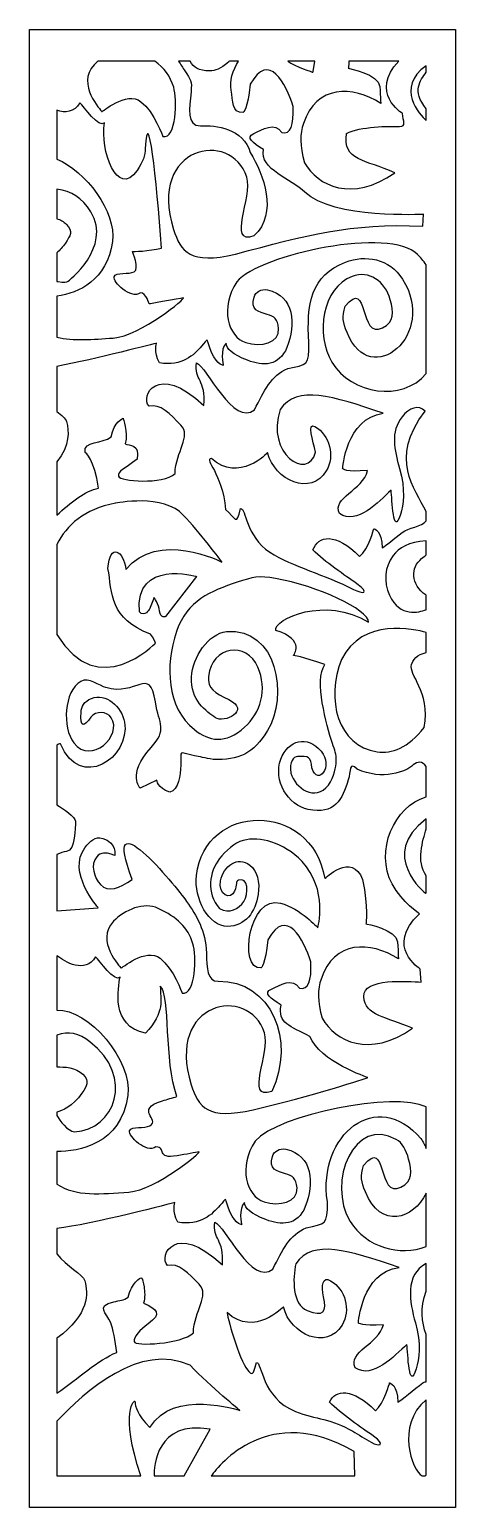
# Model space of a CAD drawing. Header units: centimetres. Extents: x -1.23 to 1.23, y -4.26 to 4.26.
import ezdxf

# ---------------------------------------------------------------- set-up
doc = ezdxf.new("R2010")
doc.units = ezdxf.units.CM
doc.header["$MEASUREMENT"] = 0
doc.layers.add('Layer 1', color=7, linetype='Continuous')

msp = doc.modelspace()

# ---------------------------------------------------------------- linework, layer by layer
at = {"layer": 'Layer 1', "color": 177}
for points, knots in [([(1.22836, 4.26053), (1.22836, 4.26053), (-1.22835, 4.26053), (-1.22835, 4.26053), (-1.22835, 4.26053), (-1.22835, 4.26053), (-1.22835, -4.26054), (-1.22835, -4.26054), (-1.22835, -4.26054), (-1.22835, -4.26054), (1.22836, -4.26054), (1.22836, -4.26054), (1.22836, -4.26054), (1.22836, -4.26054), (1.22836, 4.26053), (1.22836, 4.26053)], [0, 0, 0, 0, 0.2, 0.2, 0.2, 0.2, 0.4, 0.4, 0.4, 0.4, 0.6, 0.6, 0.6, 0.6, 1, 1, 1, 1]), ([(-0.37003, 4.07923), (-0.37003, 4.07923), (-0.30143, 4.07923), (-0.30143, 4.07923), (-0.30143, 4.07923), (-0.28121, 4.04091), (-0.2536, 4.02231), (-0.18749, 4.0222), (-0.18749, 4.0222), (-0.15912, 4.02215), (-0.12636, 4.03283), (-0.08139, 4.07223), (-0.08139, 4.07223), (-0.07924, 4.07441), (-0.07714, 4.07677), (-0.07505, 4.07923), (-0.07505, 4.07923), (-0.07505, 4.07923), (-0.02224, 4.07923), (-0.02224, 4.07923), (-0.02224, 4.07923), (-0.05655, 4.0275), (-0.07594, 3.96097), (-0.06555, 3.91104), (-0.06555, 3.91104), (-0.05297, 3.85055), (-0.06419, 3.77727), (0.00444, 3.78252), (0.00444, 3.78252), (0.00444, 3.78252), (0.02968, 3.7999), (0.04482, 3.94476), (0.04482, 3.94476), (0.15085, 4.14176), (0.25182, 3.94476), (0.29221, 3.81728), (0.29221, 3.81728), (0.29726, 3.70719), (0.27706, 3.65504), (0.22658, 3.66663), (0.22658, 3.66663), (0.18619, 3.73037), (0.11551, 3.68401), (0.06502, 3.66084), (0.06502, 3.66084), (0.01453, 3.63766), (0.05997, 3.60869), (0.12056, 3.56813), (0.12056, 3.56813), (0.09849, 3.45417), (0.28252, 3.39762), (0.3593, 3.32334), (0.3593, 3.32334), (0.52187, 3.166), (1.04423, 3.19523), (1.04423, 3.19523), (1.04423, 3.19523), (1.04423, 3.19523), (1.04093, 3.12706), (1.04093, 3.12706), (1.04093, 3.12706), (0.61929, 3.14526), (0.37006, 3.07562), (-0.041, 2.96553), (-0.041, 2.96553), (-0.29998, 2.90342), (-0.35772, 2.98056), (-0.39776, 3.10856), (-0.39776, 3.10856), (-0.54849, 3.59045), (-0.06564, 3.68819), (0.0248, 3.40902), (0.0248, 3.40902), (0.06178, 3.29485), (-0.09213, 3.01476), (0.06628, 3.07037), (0.06628, 3.07037), (0.20719, 3.20265), (0.12193, 3.42581), (0.04482, 3.55075), (0.04482, 3.55075), (0.00491, 3.69234), (-0.15498, 3.70821), (-0.24177, 3.70596), (-0.24177, 3.70596), (-0.32454, 3.70381), (-0.30566, 3.8076), (-0.29672, 3.90076), (-0.29672, 3.90076), (-0.29057, 3.96494), (-0.29946, 3.97014), (-0.33238, 4.0219), (-0.33238, 4.0219), (-0.34423, 4.04055), (-0.35692, 4.05971), (-0.37003, 4.07923)], [0, 0, 0, 0, 0.04, 0.04, 0.04, 0.04, 0.08, 0.08, 0.08, 0.08, 0.12, 0.12, 0.12, 0.12, 0.16, 0.16, 0.16, 0.16, 0.2, 0.2, 0.2, 0.2, 0.24, 0.24, 0.24, 0.24, 0.28, 0.28, 0.28, 0.28, 0.32, 0.32, 0.32, 0.32, 0.36, 0.36, 0.36, 0.36, 0.4, 0.4, 0.4, 0.4, 0.44, 0.44, 0.44, 0.44, 0.48, 0.48, 0.48, 0.48, 0.52, 0.52, 0.52, 0.52, 0.56, 0.56, 0.56, 0.56, 0.6, 0.6, 0.6, 0.6, 0.64, 0.64, 0.64, 0.64, 0.68, 0.68, 0.68, 0.68, 0.72, 0.72, 0.72, 0.72, 0.76, 0.76, 0.76, 0.76, 0.8, 0.8, 0.8, 0.8, 0.84, 0.84, 0.84, 0.84, 0.88, 0.88, 0.88, 0.88, 0.92, 0.92, 0.92, 0.92, 1, 1, 1, 1]), ([(-0.83203, 4.07923), (-0.83203, 4.07923), (-0.5066, 4.07923), (-0.5066, 4.07923), (-0.5066, 4.07923), (-0.45125, 4.039), (-0.41611, 3.99165), (-0.39688, 3.92803), (-0.39688, 3.92803), (-0.37628, 3.85992), (-0.38041, 3.62805), (-0.45906, 3.6431), (-0.45906, 3.6431), (-0.45906, 3.6431), (-0.50807, 3.78372), (-0.5861, 3.84465), (-0.5861, 3.84465), (-0.66876, 3.90921), (-0.81247, 3.78132), (-0.81247, 3.78796), (-0.81247, 3.78796), (-0.81247, 3.7923), (-0.96298, 3.94331), (-0.85507, 4.05766), (-0.85507, 4.05766), (-0.848, 4.06515), (-0.84028, 4.07236), (-0.83203, 4.07923)], [0, 0, 0, 0, 0.125, 0.125, 0.125, 0.125, 0.25, 0.25, 0.25, 0.25, 0.375, 0.375, 0.375, 0.375, 0.5, 0.5, 0.5, 0.5, 0.625, 0.625, 0.625, 0.625, 0.75, 0.75, 0.75, 0.75, 1, 1, 1, 1]), ([(0.26094, 4.07923), (0.26094, 4.07923), (0.41631, 4.07923), (0.41631, 4.07923), (0.41631, 4.07923), (0.41299, 4.03956), (0.40606, 4.01429), (0.40606, 4.01429), (0.40606, 4.01429), (0.40606, 4.01429), (0.30446, 4.04529), (0.26094, 4.07923)], [0, 0, 0, 0, 0.25, 0.25, 0.25, 0.25, 0.5, 0.5, 0.5, 0.5, 1, 1, 1, 1]), ([(0.61331, 4.07923), (0.61331, 4.07923), (0.902, 4.07923), (0.902, 4.07923), (0.902, 4.07923), (0.72797, 3.89705), (0.9233, 3.77672), (0.9233, 3.77672), (0.9233, 3.77672), (0.92637, 3.73094), (0.94621, 3.70123), (0.90628, 3.70212), (0.90628, 3.70212), (0.84606, 3.7035), (0.67812, 3.7032), (0.60019, 3.66084), (0.60019, 3.66084), (0.57494, 3.50439), (0.71126, 3.51019), (0.87787, 3.43486), (0.87787, 3.43486), (0.63047, 3.26103), (0.43358, 3.35953), (0.35785, 3.4928), (0.35785, 3.4928), (0.32755, 3.58841), (0.33276, 3.66283), (0.3511, 3.71851), (0.3511, 3.71851), (0.4248, 3.94228), (0.63532, 3.93975), (0.79708, 3.83467), (0.79708, 3.83467), (0.79708, 3.83467), (0.79708, 3.86364), (0.79203, 3.93317), (0.79203, 3.93317), (0.78698, 4.0027), (0.61028, 4.03747), (0.61028, 4.03747), (0.61028, 4.03747), (0.61028, 4.03747), (0.61262, 4.05188), (0.61331, 4.07923)], [0, 0, 0, 0, 0.0833333, 0.0833333, 0.0833333, 0.0833333, 0.1666667, 0.1666667, 0.1666667, 0.1666667, 0.25, 0.25, 0.25, 0.25, 0.3333333, 0.3333333, 0.3333333, 0.3333333, 0.4166667, 0.4166667, 0.4166667, 0.4166667, 0.5, 0.5, 0.5, 0.5, 0.5833333, 0.5833333, 0.5833333, 0.5833333, 0.6666667, 0.6666667, 0.6666667, 0.6666667, 0.75, 0.75, 0.75, 0.75, 0.8333333, 0.8333333, 0.8333333, 0.8333333, 1, 1, 1, 1]), ([(1.05932, 4.05183), (1.05932, 4.05183), (1.05932, 4.01531), (1.05932, 4.01531), (1.05932, 4.01531), (1.02528, 3.96685), (0.97654, 3.9071), (1.05932, 3.80435), (1.05932, 3.80435), (1.05932, 3.80435), (1.05932, 3.73704), (1.05932, 3.73704), (1.05932, 3.73704), (1.02577, 3.767), (0.87858, 3.9239), (1.05932, 4.05183)], [0, 0, 0, 0, 0.2, 0.2, 0.2, 0.2, 0.4, 0.4, 0.4, 0.4, 0.6, 0.6, 0.6, 0.6, 1, 1, 1, 1]), ([(-1.07058, 2.48787), (-1.07058, 2.48787), (-1.07058, 2.72267), (-1.07058, 2.72267), (-1.07058, 2.72267), (-0.94359, 2.74265), (-0.78211, 2.81335), (-0.75026, 3.03944), (-0.75026, 3.03944), (-0.72652, 3.20808), (-0.90563, 3.44769), (-1.07058, 3.51353), (-1.07058, 3.51353), (-1.07058, 3.51353), (-1.07058, 3.79518), (-1.07058, 3.79518), (-1.07058, 3.79518), (-1.02338, 3.77927), (-0.97131, 3.78062), (-0.93743, 3.83766), (-0.93743, 3.83766), (-0.91723, 3.82027), (-0.82636, 3.687), (-0.79606, 3.72177), (-0.79606, 3.72177), (-0.82288, 3.56786), (-0.72389, 3.28226), (-0.60704, 3.44856), (-0.60704, 3.44856), (-0.57295, 3.49707), (-0.5627, 3.53777), (-0.56068, 3.57471), (-0.56068, 3.57471), (-0.54551, 3.85197), (-0.49448, 3.40231), (-0.46789, 3.00036), (-0.46789, 3.00036), (-0.53858, 2.98298), (-0.6345, 2.9801), (-0.6345, 2.9801), (-0.6345, 2.9801), (-0.6345, 2.9801), (-0.59412, 2.8816), (-0.62441, 2.86421), (-0.62441, 2.86421), (-0.6547, 2.84683), (-0.73043, 2.86421), (-0.74053, 2.83524), (-0.74053, 2.83524), (-0.75062, 2.80627), (-0.6446, 2.70198), (-0.58906, 2.74254), (-0.58906, 2.74254), (-0.55372, 2.74254), (-0.53858, 2.6788), (-0.53858, 2.6788), (-0.53858, 2.6788), (-0.53858, 2.6788), (-0.36693, 2.70777), (-0.34168, 2.71357), (-0.34168, 2.71357), (-0.31644, 2.71936), (-0.58906, 2.49338), (-0.74557, 2.4818), (-0.74557, 2.4818), (-0.8629, 2.47451), (-0.97624, 2.46267), (-1.07058, 2.48787)], [0, 0, 0, 0, 0.0555556, 0.0555556, 0.0555556, 0.0555556, 0.1111111, 0.1111111, 0.1111111, 0.1111111, 0.1666667, 0.1666667, 0.1666667, 0.1666667, 0.2222222, 0.2222222, 0.2222222, 0.2222222, 0.2777778, 0.2777778, 0.2777778, 0.2777778, 0.3333333, 0.3333333, 0.3333333, 0.3333333, 0.3888889, 0.3888889, 0.3888889, 0.3888889, 0.4444444, 0.4444444, 0.4444444, 0.4444444, 0.5, 0.5, 0.5, 0.5, 0.5555556, 0.5555556, 0.5555556, 0.5555556, 0.6111111, 0.6111111, 0.6111111, 0.6111111, 0.6666667, 0.6666667, 0.6666667, 0.6666667, 0.7222222, 0.7222222, 0.7222222, 0.7222222, 0.7777778, 0.7777778, 0.7777778, 0.7777778, 0.8333333, 0.8333333, 0.8333333, 0.8333333, 0.8888889, 0.8888889, 0.8888889, 0.8888889, 1, 1, 1, 1]), ([(-1.07058, 2.80815), (-1.07058, 2.80815), (-1.07058, 2.97363), (-1.07058, 2.97363), (-1.07058, 2.97363), (-1.05371, 2.98842), (-1.03675, 3.00688), (-1.02135, 3.02988), (-1.02135, 3.02988), (-0.99284, 3.07244), (-0.97511, 3.09699), (-1.01629, 3.13843), (-1.01629, 3.13843), (-1.03131, 3.15352), (-1.0504, 3.16352), (-1.07058, 3.17003), (-1.07058, 3.17003), (-1.07058, 3.17003), (-1.07058, 3.34094), (-1.07058, 3.34094), (-1.07058, 3.34094), (-0.98562, 3.32797), (-0.9271, 3.29432), (-0.87521, 3.20962), (-0.87521, 3.20962), (-0.74986, 3.00504), (-1.00863, 2.80704), (-1.00863, 2.80704), (-1.00863, 2.80704), (-1.00863, 2.80704), (-1.03388, 2.80125), (-1.06417, 2.80704), (-1.06417, 2.80704), (-1.06631, 2.80726), (-1.06844, 2.80764), (-1.07058, 2.80815)], [0, 0, 0, 0, 0.1, 0.1, 0.1, 0.1, 0.2, 0.2, 0.2, 0.2, 0.3, 0.3, 0.3, 0.3, 0.4, 0.4, 0.4, 0.4, 0.5, 0.5, 0.5, 0.5, 0.6, 0.6, 0.6, 0.6, 0.7, 0.7, 0.7, 0.7, 0.8, 0.8, 0.8, 0.8, 1, 1, 1, 1]), ([(-1.07058, 1.46112), (-1.07058, 1.46112), (-1.07058, 1.76746), (-1.07058, 1.76746), (-1.07058, 1.76746), (-0.99215, 1.86458), (-1.00229, 1.94642), (-1.0147, 1.99986), (-1.0147, 1.99986), (-1.02109, 2.01894), (-1.04314, 2.03757), (-1.07058, 2.05905), (-1.07058, 2.05905), (-1.07058, 2.05905), (-1.07058, 2.31865), (-1.07058, 2.31865), (-1.07058, 2.31865), (-0.84574, 2.35943), (-0.4963, 2.45223), (-0.4963, 2.45223), (-0.4963, 2.45223), (-0.4963, 2.45223), (-0.51343, 2.40306), (-0.47916, 2.33914), (-0.47916, 2.33914), (-0.34661, 2.31633), (-0.28071, 2.38468), (-0.23584, 2.43503), (-0.23584, 2.43503), (-0.19902, 2.47637), (-0.20694, 2.48498), (-0.191, 2.43115), (-0.191, 2.43115), (-0.16169, 2.33219), (-0.11071, 2.32439), (-0.11071, 2.32439), (-0.11071, 2.32439), (-0.11071, 2.32439), (-0.13213, 2.41781), (-0.09357, 2.45223), (-0.09357, 2.45223), (-0.09357, 2.42018), (-0.05944, 2.38812), (0.02968, 2.35342), (0.02968, 2.35342), (0.11782, 2.31909), (0.2117, 2.3184), (0.25601, 2.42829), (0.25601, 2.42829), (0.30912, 2.55994), (0.30079, 2.72562), (0.14439, 2.75925), (0.14439, 2.75925), (0.10662, 2.76738), (0.07659, 2.74748), (0.06661, 2.71782), (0.06661, 2.71782), (0.04173, 2.64387), (0.09526, 2.63129), (0.14159, 2.61792), (0.14159, 2.61792), (0.18354, 2.60581), (0.20386, 2.59231), (0.20854, 2.53711), (0.20854, 2.53711), (0.21575, 2.45213), (0.10498, 2.42904), (0.01946, 2.45606), (0.01946, 2.45606), (-0.08507, 2.4891), (-0.12998, 2.65572), (-0.03359, 2.80626), (-0.03359, 2.80626), (0.10662, 2.96717), (0.85199, 3.1247), (1.00998, 2.96344), (1.00998, 2.96344), (1.02599, 2.9471), (1.04294, 2.92724), (1.05932, 2.9037), (1.05932, 2.9037), (1.05932, 2.9037), (1.05932, 2.27662), (1.05932, 2.27662), (1.05932, 2.27662), (0.92143, 2.11156), (0.62926, 2.15672), (0.5154, 2.34263), (0.5154, 2.34263), (0.42016, 2.49814), (0.45998, 2.77467), (0.63258, 2.83769), (0.63258, 2.83769), (0.7285, 2.8727), (0.82381, 2.81038), (0.85235, 2.70298), (0.85235, 2.70298), (0.87192, 2.62929), (0.87854, 2.57584), (0.80838, 2.5409), (0.80838, 2.5409), (0.66837, 2.47119), (0.73084, 2.83553), (0.59242, 2.6658), (0.59242, 2.6658), (0.57348, 2.60149), (0.57842, 2.57347), (0.60305, 2.51291), (0.60305, 2.51291), (0.73991, 2.17632), (1.12691, 2.50253), (0.92338, 2.8206), (0.92338, 2.8206), (0.84563, 2.94212), (0.70925, 2.96323), (0.5943, 2.91985), (0.5943, 2.91985), (0.39524, 2.84474), (0.36721, 2.67635), (0.38351, 2.45579), (0.38351, 2.45579), (0.38606, 2.3216), (0.37313, 2.33039), (0.26065, 2.3056), (0.26065, 2.3056), (0.16674, 2.26683), (0.12462, 2.17786), (0.06924, 2.0687), (0.06924, 2.0687), (-0.05073, 1.96544), (-0.20925, 2.31947), (-0.26494, 2.33914), (-0.26494, 2.33914), (-0.28208, 2.2408), (-0.20925, 2.2408), (-0.2221, 2.09329), (-0.2221, 2.09329), (-0.4963, 2.34897), (-0.59055, 2.14245), (-0.53914, 2.08837), (-0.53914, 2.08837), (-0.47618, 2.10738), (-0.41323, 2.04109), (-0.35621, 1.98051), (-0.35621, 1.98051), (-0.29216, 1.91245), (-0.38572, 1.83166), (-0.38919, 1.69993), (-0.38919, 1.69993), (-0.45774, 1.636), (-0.71051, 1.65567), (-0.7148, 1.68517), (-0.7148, 1.68517), (-0.71908, 1.71468), (-0.68481, 1.72451), (-0.60769, 1.78351), (-0.60769, 1.78351), (-0.59055, 1.87202), (-0.65482, 1.86218), (-0.67624, 1.87202), (-0.67624, 1.87202), (-0.6591, 1.94086), (-0.68909, 2.01953), (-0.68909, 2.01953), (-0.68909, 2.01953), (-0.68909, 2.01953), (-0.7405, 1.99986), (-0.75764, 1.91136), (-0.75764, 1.91136), (-0.80477, 1.87202), (-0.92045, 1.89169), (-0.90759, 1.82285), (-0.90759, 1.82285), (-0.90759, 1.82285), (-0.8519, 1.78351), (-0.83048, 1.61634), (-0.83048, 1.61634), (-0.90432, 1.60259), (-0.99489, 1.53229), (-1.07058, 1.46112)], [0, 0, 0, 0, 0.0217391, 0.0217391, 0.0217391, 0.0217391, 0.0434783, 0.0434783, 0.0434783, 0.0434783, 0.0652174, 0.0652174, 0.0652174, 0.0652174, 0.0869565, 0.0869565, 0.0869565, 0.0869565, 0.1086957, 0.1086957, 0.1086957, 0.1086957, 0.1304348, 0.1304348, 0.1304348, 0.1304348, 0.1521739, 0.1521739, 0.1521739, 0.1521739, 0.173913, 0.173913, 0.173913, 0.173913, 0.1956522, 0.1956522, 0.1956522, 0.1956522, 0.2173913, 0.2173913, 0.2173913, 0.2173913, 0.2391304, 0.2391304, 0.2391304, 0.2391304, 0.2608696, 0.2608696, 0.2608696, 0.2608696, 0.2826087, 0.2826087, 0.2826087, 0.2826087, 0.3043478, 0.3043478, 0.3043478, 0.3043478, 0.326087, 0.326087, 0.326087, 0.326087, 0.3478261, 0.3478261, 0.3478261, 0.3478261, 0.3695652, 0.3695652, 0.3695652, 0.3695652, 0.3913043, 0.3913043, 0.3913043, 0.3913043, 0.4130435, 0.4130435, 0.4130435, 0.4130435, 0.4347826, 0.4347826, 0.4347826, 0.4347826, 0.4565217, 0.4565217, 0.4565217, 0.4565217, 0.4782609, 0.4782609, 0.4782609, 0.4782609, 0.5, 0.5, 0.5, 0.5, 0.5217391, 0.5217391, 0.5217391, 0.5217391, 0.5434783, 0.5434783, 0.5434783, 0.5434783, 0.5652174, 0.5652174, 0.5652174, 0.5652174, 0.5869565, 0.5869565, 0.5869565, 0.5869565, 0.6086957, 0.6086957, 0.6086957, 0.6086957, 0.6304348, 0.6304348, 0.6304348, 0.6304348, 0.6521739, 0.6521739, 0.6521739, 0.6521739, 0.673913, 0.673913, 0.673913, 0.673913, 0.6956522, 0.6956522, 0.6956522, 0.6956522, 0.7173913, 0.7173913, 0.7173913, 0.7173913, 0.7391304, 0.7391304, 0.7391304, 0.7391304, 0.7608696, 0.7608696, 0.7608696, 0.7608696, 0.7826087, 0.7826087, 0.7826087, 0.7826087, 0.8043478, 0.8043478, 0.8043478, 0.8043478, 0.826087, 0.826087, 0.826087, 0.826087, 0.8478261, 0.8478261, 0.8478261, 0.8478261, 0.8695652, 0.8695652, 0.8695652, 0.8695652, 0.8913043, 0.8913043, 0.8913043, 0.8913043, 0.9130435, 0.9130435, 0.9130435, 0.9130435, 0.9347826, 0.9347826, 0.9347826, 0.9347826, 0.9565217, 0.9565217, 0.9565217, 0.9565217, 1, 1, 1, 1]), ([(1.05932, 1.47928), (1.05932, 1.47928), (1.05932, 1.4283), (1.05932, 1.4283), (1.05932, 1.4283), (1.03551, 1.39504), (0.95347, 1.38696), (0.92156, 1.3616), (0.92156, 1.3616), (0.87531, 1.32483), (0.82466, 1.28258), (0.80595, 1.27184), (0.80595, 1.27184), (0.80595, 1.37166), (0.75764, 1.38274), (0.75764, 1.38274), (0.75764, 1.38274), (0.75764, 1.38274), (0.72865, 1.2663), (0.6755, 1.22194), (0.6755, 1.22194), (0.53638, 1.36386), (0.43437, 1.3426), (0.40651, 1.26032), (0.40651, 1.26032), (0.47334, 1.19235), (0.59352, 1.1124), (0.66037, 1.0647), (0.66037, 1.0647), (0.73753, 1.00965), (0.6938, 1.00417), (0.6398, 1.03238), (0.6398, 1.03238), (0.47871, 1.11652), (0.2865, 1.16372), (0.15759, 1.24725), (0.15759, 1.24725), (0.01701, 1.33834), (0.02064, 1.50318), (-0.01059, 1.49919), (-0.01059, 1.49919), (-0.03476, 1.39383), (-0.03959, 1.44374), (-0.09757, 1.49365), (-0.09757, 1.49365), (-0.1169, 1.70437), (-0.22319, 1.782), (-0.17971, 1.78754), (-0.17971, 1.78754), (-0.02026, 1.64337), (0.145, 1.82127), (0.145, 1.82127), (0.145, 1.82127), (0.18518, 1.6599), (0.39564, 1.56876), (0.48321, 1.71543), (0.48321, 1.71543), (0.5351, 1.80234), (0.50416, 1.92183), (0.41722, 1.97165), (0.41722, 1.97165), (0.37014, 1.99863), (0.40752, 1.88957), (0.42159, 1.82343), (0.42159, 1.82343), (0.37691, 1.65446), (0.13194, 1.8158), (0.21711, 2.0695), (0.21711, 2.0695), (0.31624, 2.2143), (0.51739, 2.14733), (0.81191, 2.04881), (0.81191, 2.04881), (0.59562, 2.01779), (0.57759, 1.72818), (0.57759, 1.72818), (0.57759, 1.72818), (0.57759, 1.72818), (0.59562, 1.7075), (0.72179, 1.71784), (0.72179, 1.71784), (0.69475, 1.60407), (0.51451, 1.56269), (0.55957, 1.46961), (0.55957, 1.46961), (0.65868, 1.40131), (0.78492, 1.53791), (0.85697, 1.60407), (0.85697, 1.60407), (0.86354, 1.55631), (0.86831, 1.32718), (0.91131, 1.46443), (0.91131, 1.46443), (0.92822, 1.51838), (0.9408, 1.60906), (0.90623, 1.72977), (0.90623, 1.72977), (0.87476, 1.83969), (0.85211, 1.93927), (0.92085, 2.02843), (0.92085, 2.02843), (0.96073, 2.08015), (1.01784, 2.09888), (1.05319, 2.06113), (1.05319, 2.06113), (0.84213, 1.7798), (0.99457, 1.61756), (1.0585, 1.48108), (1.0585, 1.48108), (1.0585, 1.48108), (1.05932, 1.47928), (1.05932, 1.47928)], [0, 0, 0, 0, 0.0344828, 0.0344828, 0.0344828, 0.0344828, 0.0689655, 0.0689655, 0.0689655, 0.0689655, 0.1034483, 0.1034483, 0.1034483, 0.1034483, 0.137931, 0.137931, 0.137931, 0.137931, 0.1724138, 0.1724138, 0.1724138, 0.1724138, 0.2068966, 0.2068966, 0.2068966, 0.2068966, 0.2413793, 0.2413793, 0.2413793, 0.2413793, 0.2758621, 0.2758621, 0.2758621, 0.2758621, 0.3103448, 0.3103448, 0.3103448, 0.3103448, 0.3448276, 0.3448276, 0.3448276, 0.3448276, 0.3793103, 0.3793103, 0.3793103, 0.3793103, 0.4137931, 0.4137931, 0.4137931, 0.4137931, 0.4482759, 0.4482759, 0.4482759, 0.4482759, 0.4827586, 0.4827586, 0.4827586, 0.4827586, 0.5172414, 0.5172414, 0.5172414, 0.5172414, 0.5517241, 0.5517241, 0.5517241, 0.5517241, 0.5862069, 0.5862069, 0.5862069, 0.5862069, 0.6206897, 0.6206897, 0.6206897, 0.6206897, 0.6551724, 0.6551724, 0.6551724, 0.6551724, 0.6896552, 0.6896552, 0.6896552, 0.6896552, 0.7241379, 0.7241379, 0.7241379, 0.7241379, 0.7586207, 0.7586207, 0.7586207, 0.7586207, 0.7931034, 0.7931034, 0.7931034, 0.7931034, 0.8275862, 0.8275862, 0.8275862, 0.8275862, 0.862069, 0.862069, 0.862069, 0.862069, 0.8965517, 0.8965517, 0.8965517, 0.8965517, 0.9310345, 0.9310345, 0.9310345, 0.9310345, 1, 1, 1, 1]), ([(-1.07058, 0.77187), (-1.07058, 0.77187), (-1.07058, 1.29142), (-1.07058, 1.29142), (-1.07058, 1.29142), (-1.01552, 1.40316), (-0.91267, 1.49691), (-0.73329, 1.52941), (-0.73329, 1.52941), (-0.73329, 1.52941), (-0.45386, 1.58745), (-0.33943, 1.45917), (-0.33943, 1.45917), (-0.25427, 1.3706), (-0.11856, 1.1904), (-0.11856, 1.1904), (-0.11856, 1.1904), (-0.11856, 1.1904), (-0.49112, 1.37671), (-0.67209, 1.14764), (-0.67209, 1.14764), (-0.68538, 1.25454), (-0.76523, 1.30646), (-0.77587, 1.15375), (-0.77587, 1.15375), (-0.75192, 1.01326), (-0.76523, 0.86055), (-0.53104, 0.77504), (-0.53104, 0.77504), (-0.51241, 0.75671), (-0.50176, 0.72312), (-0.50176, 0.72312), (-0.50176, 0.72312), (-0.50176, 0.72312), (-0.83211, 0.37882), (-1.07058, 0.77187)], [0, 0, 0, 0, 0.1, 0.1, 0.1, 0.1, 0.2, 0.2, 0.2, 0.2, 0.3, 0.3, 0.3, 0.3, 0.4, 0.4, 0.4, 0.4, 0.5, 0.5, 0.5, 0.5, 0.6, 0.6, 0.6, 0.6, 0.7, 0.7, 0.7, 0.7, 0.8, 0.8, 0.8, 0.8, 1, 1, 1, 1]), ([(1.05932, 1.31231), (1.05932, 1.31231), (1.05932, 1.23191), (1.05932, 1.23191), (1.05932, 1.23191), (1.0521, 1.22513), (1.04403, 1.21895), (1.0333, 1.2102), (1.0333, 1.2102), (0.9704, 1.1589), (0.96628, 1.0633), (1.05932, 0.99923), (1.05932, 0.99923), (1.05932, 0.99923), (1.05932, 0.91475), (1.05932, 0.91475), (1.05932, 0.91475), (1.01779, 0.90116), (0.90814, 0.86948), (0.84838, 0.99908), (0.84838, 0.99908), (0.8126, 1.07668), (0.81977, 1.16172), (0.86848, 1.22765), (0.86848, 1.22765), (0.90162, 1.27252), (0.95861, 1.30564), (1.05932, 1.31231)], [0, 0, 0, 0, 0.125, 0.125, 0.125, 0.125, 0.25, 0.25, 0.25, 0.25, 0.375, 0.375, 0.375, 0.375, 0.5, 0.5, 0.5, 0.5, 0.625, 0.625, 0.625, 0.625, 0.75, 0.75, 0.75, 0.75, 1, 1, 1, 1]), ([(-0.44322, 0.87582), (-0.44322, 0.87582), (-0.26492, 1.10794), (-0.26492, 1.10794), (-0.26492, 1.10794), (-0.26492, 1.10794), (-0.62152, 1.20873), (-0.5949, 0.90331), (-0.5949, 0.90331), (-0.56564, 0.86971), (-0.53636, 0.91858), (-0.53636, 0.91858), (-0.53636, 0.91858), (-0.53636, 0.91858), (-0.50975, 0.98578), (-0.50975, 0.98578), (-0.50975, 0.98578), (-0.50975, 0.98578), (-0.48314, 0.94912), (-0.47781, 0.90636), (-0.47781, 0.90636), (-0.47249, 0.86361), (-0.44322, 0.87582), (-0.44322, 0.87582)], [0, 0, 0, 0, 0.1428571, 0.1428571, 0.1428571, 0.1428571, 0.2857143, 0.2857143, 0.2857143, 0.2857143, 0.4285714, 0.4285714, 0.4285714, 0.4285714, 0.5714286, 0.5714286, 0.5714286, 0.5714286, 0.7142857, 0.7142857, 0.7142857, 0.7142857, 1, 1, 1, 1]), ([(-1.07058, -0.81994), (-1.07058, -0.81994), (-1.07058, -0.49623), (-1.07058, -0.49623), (-1.07058, -0.49623), (-1.05156, -0.48743), (-1.03149, -0.48009), (-1.01435, -0.47812), (-1.01435, -0.47812), (-0.96386, -0.47233), (-0.96386, -0.33906), (-0.96386, -0.30429), (-0.96386, -0.30429), (-0.96386, -0.27913), (-1.03259, -0.23276), (-1.07058, -0.20903), (-1.07058, -0.20903), (-1.07058, -0.20903), (-1.07058, 0.13379), (-1.07058, 0.13379), (-1.07058, 0.13379), (-1.06467, 0.13948), (-1.05777, 0.14245), (-1.04969, 0.14187), (-1.04969, 0.14187), (-0.93736, -0.13128), (-0.64532, 0.05977), (-0.68046, 0.2664), (-0.68046, 0.2664), (-0.69607, 0.35815), (-0.79031, 0.43695), (-0.87084, 0.40453), (-0.87084, 0.40453), (-0.9144, 0.387), (-0.92997, 0.35607), (-0.93149, 0.32563), (-0.93149, 0.32563), (-0.93636, 0.22797), (-0.91483, 0.241), (-0.87504, 0.29555), (-0.87504, 0.29555), (-0.84594, 0.33544), (-0.78059, 0.32914), (-0.75679, 0.29289), (-0.75679, 0.29289), (-0.68929, 0.18999), (-0.87381, 0.0185), (-0.97292, 0.14703), (-0.97292, 0.14703), (-1.04204, 0.23663), (-1.02901, 0.44626), (-0.93338, 0.50196), (-0.93338, 0.50196), (-0.88821, 0.52827), (-0.82253, 0.47601), (-0.78845, 0.46624), (-0.78845, 0.46624), (-0.61355, 0.41149), (-0.53585, 0.5981), (-0.50219, 0.38423), (-0.50219, 0.38423), (-0.48103, 0.24976), (-0.4305, 0.22944), (-0.52761, 0.1212), (-0.52761, 0.1212), (-0.66894, -0.03631), (-0.59025, -0.11308), (-0.59025, -0.11308), (-0.59025, -0.11308), (-0.59025, -0.11308), (-0.49433, -0.06673), (-0.49433, -0.06673), (-0.49433, -0.06673), (-0.49433, -0.06673), (-0.49433, -0.11308), (-0.4186, -0.13626), (-0.4186, -0.13626), (-0.36937, -0.12214), (-0.35765, -0.04131), (-0.35599, 0.01968), (-0.35599, 0.01968), (-0.35346, 0.11365), (-0.37537, 0.09255), (-0.27672, 0.07315), (-0.27672, 0.07315), (-0.24983, 0.06786), (-0.21467, 0.06103), (-0.16908, 0.05234), (-0.16908, 0.05234), (-0.02144, 0.04755), (0.06396, 0.08486), (0.14501, 0.21868), (0.14501, 0.21868), (0.26449, 0.41597), (0.20137, 0.81534), (-0.09214, 0.78913), (-0.09214, 0.78913), (-0.19535, 0.77991), (-0.28915, 0.63937), (-0.29487, 0.52748), (-0.29487, 0.52748), (-0.30176, 0.39324), (-0.20734, 0.32873), (-0.15607, 0.29252), (-0.15607, 0.29252), (-0.10884, 0.25916), (0.05097, 0.33346), (-0.07892, 0.39705), (-0.07892, 0.39705), (-0.15955, 0.43652), (-0.20384, 0.46155), (-0.19638, 0.531), (-0.19638, 0.531), (-0.17756, 0.70663), (0.0244, 0.73416), (0.08896, 0.58459), (0.08896, 0.58459), (0.14499, 0.45476), (0.104, 0.32103), (0.01209, 0.2382), (0.01209, 0.2382), (-0.09868, 0.13833), (-0.19387, 0.15775), (-0.27724, 0.22424), (-0.27724, 0.22424), (-0.43752, 0.35208), (-0.44728, 0.59184), (-0.38044, 0.78987), (-0.38044, 0.78987), (-0.32019, 0.96836), (-0.18264, 1.02304), (-0.03062, 1.07365), (-0.03062, 1.07365), (0.05964, 1.10369), (0.09479, 1.11309), (0.18984, 1.096), (0.18984, 1.096), (0.4329, 1.05227), (0.72746, 0.91766), (0.72746, 0.84297), (0.72746, 0.84297), (0.48007, 0.99942), (0.17715, 0.86035), (0.19229, 0.79662), (0.19229, 0.79662), (0.369, 0.73868), (0.29327, 0.65176), (0.29327, 0.65176), (0.29327, 0.65176), (0.29327, 0.65176), (0.34376, 0.64597), (0.47502, 0.59961), (0.47502, 0.59961), (0.41192, 0.50909), (0.48439, 0.25232), (0.51912, 0.14433), (0.51912, 0.14433), (0.53255, 0.10255), (0.54145, 0.08688), (0.54028, 0.04335), (0.54028, 0.04335), (0.5393, 0.00733), (0.53008, -0.04337), (0.49522, -0.0957), (0.49522, -0.0957), (0.41949, -0.1942), (0.30337, -0.11308), (0.27813, -0.02617), (0.27813, -0.02617), (0.27079, 0.04118), (0.29266, 0.06777), (0.31799, 0.06898), (0.31799, 0.06898), (0.37927, 0.0719), (0.39756, 0.06718), (0.40048, 0.00336), (0.40048, 0.00336), (0.43664, -0.10627), (0.52566, 0.01346), (0.45285, 0.09999), (0.45285, 0.09999), (0.37511, 0.19239), (0.26359, 0.16778), (0.221, 0.05316), (0.221, 0.05316), (0.17589, -0.06821), (0.26125, -0.21165), (0.37959, -0.2364), (0.37959, -0.2364), (0.53031, -0.26791), (0.57608, -0.1792), (0.6104, -0.06595), (0.6104, -0.06595), (0.62482, -0.01831), (0.61409, 0.04493), (0.66168, -0.00318), (0.66168, -0.00318), (0.80454, -0.07136), (0.94708, -0.01783), (0.98494, 0.02019), (0.98494, 0.02019), (1.00659, 0.04192), (1.03835, 0.04365), (1.05932, 0.01119), (1.05932, 0.01119), (1.05932, 0.01119), (1.05932, -0.16369), (1.05932, -0.16369), (1.05932, -0.16369), (0.87491, -0.21657), (0.76125, -0.47766), (0.86355, -0.66563), (0.86355, -0.66563), (0.92117, -0.77151), (1.02028, -0.83737), (1.02028, -0.83737), (1.02028, -0.83737), (0.81834, -1.02858), (1.02533, -1.15605), (1.02533, -1.15605), (1.02533, -1.15605), (1.02533, -1.15605), (1.03038, -1.23138), (1.03038, -1.23138), (1.03038, -1.23138), (0.95796, -1.22776), (0.69404, -1.20592), (0.69938, -1.31484), (0.69938, -1.31484), (0.70497, -1.42805), (0.83021, -1.43024), (0.97989, -1.49791), (0.97989, -1.49791), (0.73251, -1.67174), (0.53561, -1.57324), (0.45988, -1.43997), (0.45988, -1.43997), (0.42958, -1.34437), (0.43479, -1.26994), (0.45313, -1.21427), (0.45313, -1.21427), (0.52683, -0.99049), (0.73735, -0.99302), (0.89912, -1.0981), (0.89912, -1.0981), (0.89912, -1.0981), (0.89912, -1.06914), (0.89406, -0.9996), (0.89406, -0.9996), (0.88902, -0.93007), (0.71231, -0.89531), (0.71231, -0.89531), (0.71231, -0.89531), (0.71231, -0.89531), (0.72746, -0.8026), (0.69212, -0.64036), (0.69212, -0.64036), (0.63153, -0.47812), (0.47502, -0.63457), (0.47502, -0.63457), (0.47502, -0.63457), (0.39587, -0.18031), (-0.21862, -0.19701), (-0.26541, -0.61628), (-0.26541, -0.61628), (-0.28057, -0.75218), (-0.19536, -0.9104), (-0.08546, -0.91057), (-0.08546, -0.91057), (0.01534, -0.91074), (0.07549, -0.82716), (0.09032, -0.72574), (0.09032, -0.72574), (0.10088, -0.65357), (0.08613, -0.59089), (0.04249, -0.55653), (0.04249, -0.55653), (-0.0269, -0.50189), (-0.11007, -0.56286), (-0.12653, -0.64682), (-0.12653, -0.64682), (-0.1429, -0.73009), (-0.06795, -0.76009), (-0.04586, -0.70697), (-0.04586, -0.70697), (-0.02951, -0.66765), (-0.04219, -0.65189), (-0.02321, -0.64439), (-0.02321, -0.64439), (0.03293, -0.62223), (0.03725, -0.72373), (0.00812, -0.76622), (0.00812, -0.76622), (-0.02165, -0.80963), (-0.07559, -0.84178), (-0.13357, -0.80629), (-0.13357, -0.80629), (-0.21004, -0.71831), (-0.19229, -0.5947), (-0.13223, -0.51929), (-0.13223, -0.51929), (-0.0971, -0.47517), (-0.04724, -0.42813), (0.00391, -0.41457), (0.00391, -0.41457), (0.09886, -0.38938), (0.2355, -0.42425), (0.34376, -0.53606), (0.34376, -0.53606), (0.49522, -0.69831), (0.43463, -0.91849), (0.43463, -0.91849), (0.43463, -0.91849), (0.43463, -0.91849), (0.33452, -0.80818), (0.21988, -0.77586), (0.21988, -0.77586), (0.03692, -0.72429), (-0.02584, -1.16037), (0.10647, -1.15026), (0.10647, -1.15026), (0.10647, -1.15026), (0.13171, -1.13287), (0.14685, -0.98801), (0.14685, -0.98801), (0.25288, -0.79101), (0.35385, -0.98801), (0.39425, -1.11549), (0.39425, -1.11549), (0.39929, -1.22558), (0.37909, -1.27773), (0.32861, -1.26614), (0.32861, -1.26614), (0.28822, -1.2024), (0.21754, -1.24876), (0.16705, -1.27194), (0.16705, -1.27194), (0.11657, -1.29512), (0.162, -1.32409), (0.22259, -1.36465), (0.22259, -1.36465), (0.20239, -1.46894), (0.27308, -1.48632), (0.3892, -1.54426), (0.3892, -1.54426), (0.44473, -1.68912), (0.72241, -1.78183), (0.72241, -1.78183), (0.72241, -1.78183), (0.72241, -1.78183), (0.39425, -1.89192), (0.06103, -1.96725), (0.06103, -1.96725), (-0.19795, -2.02936), (-0.25569, -1.95221), (-0.29572, -1.82421), (-0.29572, -1.82421), (-0.44646, -1.34232), (0.0364, -1.24459), (0.12683, -1.52375), (0.12683, -1.52375), (0.16381, -1.63792), (0.0099, -1.91801), (0.16831, -1.86241), (0.16831, -1.86241), (0.30936, -1.57023), (0.16311, -1.21896), (-0.13973, -1.22682), (-0.13973, -1.22682), (-0.20495, -1.22851), (-0.2053, -1.15159), (-0.2081, -1.06433), (-0.2081, -1.06433), (-0.21232, -0.93328), (-0.26423, -0.85058), (-0.32244, -0.76619), (-0.32244, -0.76619), (-0.38436, -0.67642), (-0.82444, -0.14519), (-0.63569, -0.64036), (-0.63569, -0.64036), (-0.71142, -0.68816), (-0.77356, -0.71852), (-0.81967, -0.6686), (-0.81967, -0.6686), (-0.85552, -0.6298), (-0.87986, -0.55549), (-0.84093, -0.50864), (-0.84093, -0.50864), (-0.83003, -0.49552), (-0.81575, -0.48987), (-0.80129, -0.48833), (-0.80129, -0.48833), (-0.76945, -0.48492), (-0.73667, -0.5013), (-0.73667, -0.5013), (-0.73667, -0.5013), (-0.73667, -0.5013), (-0.72444, -0.42646), (-0.80618, -0.40286), (-0.80618, -0.40286), (-0.85001, -0.39022), (-0.88027, -0.41897), (-0.9085, -0.4565), (-0.9085, -0.4565), (-1.01483, -0.5978), (-0.8326, -0.8026), (-0.8326, -0.8026), (-0.8326, -0.8026), (-0.8326, -0.8026), (-1.07058, -0.81994), (-1.07058, -0.81994)], [0, 0, 0, 0, 0.0096154, 0.0096154, 0.0096154, 0.0096154, 0.0192308, 0.0192308, 0.0192308, 0.0192308, 0.0288462, 0.0288462, 0.0288462, 0.0288462, 0.0384615, 0.0384615, 0.0384615, 0.0384615, 0.0480769, 0.0480769, 0.0480769, 0.0480769, 0.0576923, 0.0576923, 0.0576923, 0.0576923, 0.0673077, 0.0673077, 0.0673077, 0.0673077, 0.0769231, 0.0769231, 0.0769231, 0.0769231, 0.0865385, 0.0865385, 0.0865385, 0.0865385, 0.0961538, 0.0961538, 0.0961538, 0.0961538, 0.1057692, 0.1057692, 0.1057692, 0.1057692, 0.1153846, 0.1153846, 0.1153846, 0.1153846, 0.125, 0.125, 0.125, 0.125, 0.1346154, 0.1346154, 0.1346154, 0.1346154, 0.1442308, 0.1442308, 0.1442308, 0.1442308, 0.1538462, 0.1538462, 0.1538462, 0.1538462, 0.1634615, 0.1634615, 0.1634615, 0.1634615, 0.1730769, 0.1730769, 0.1730769, 0.1730769, 0.1826923, 0.1826923, 0.1826923, 0.1826923, 0.1923077, 0.1923077, 0.1923077, 0.1923077, 0.2019231, 0.2019231, 0.2019231, 0.2019231, 0.2115385, 0.2115385, 0.2115385, 0.2115385, 0.2211538, 0.2211538, 0.2211538, 0.2211538, 0.2307692, 0.2307692, 0.2307692, 0.2307692, 0.2403846, 0.2403846, 0.2403846, 0.2403846, 0.25, 0.25, 0.25, 0.25, 0.2596154, 0.2596154, 0.2596154, 0.2596154, 0.2692308, 0.2692308, 0.2692308, 0.2692308, 0.2788462, 0.2788462, 0.2788462, 0.2788462, 0.2884615, 0.2884615, 0.2884615, 0.2884615, 0.2980769, 0.2980769, 0.2980769, 0.2980769, 0.3076923, 0.3076923, 0.3076923, 0.3076923, 0.3173077, 0.3173077, 0.3173077, 0.3173077, 0.3269231, 0.3269231, 0.3269231, 0.3269231, 0.3365385, 0.3365385, 0.3365385, 0.3365385, 0.3461538, 0.3461538, 0.3461538, 0.3461538, 0.3557692, 0.3557692, 0.3557692, 0.3557692, 0.3653846, 0.3653846, 0.3653846, 0.3653846, 0.375, 0.375, 0.375, 0.375, 0.3846154, 0.3846154, 0.3846154, 0.3846154, 0.3942308, 0.3942308, 0.3942308, 0.3942308, 0.4038462, 0.4038462, 0.4038462, 0.4038462, 0.4134615, 0.4134615, 0.4134615, 0.4134615, 0.4230769, 0.4230769, 0.4230769, 0.4230769, 0.4326923, 0.4326923, 0.4326923, 0.4326923, 0.4423077, 0.4423077, 0.4423077, 0.4423077, 0.4519231, 0.4519231, 0.4519231, 0.4519231, 0.4615385, 0.4615385, 0.4615385, 0.4615385, 0.4711538, 0.4711538, 0.4711538, 0.4711538, 0.4807692, 0.4807692, 0.4807692, 0.4807692, 0.4903846, 0.4903846, 0.4903846, 0.4903846, 0.5, 0.5, 0.5, 0.5, 0.5096154, 0.5096154, 0.5096154, 0.5096154, 0.5192308, 0.5192308, 0.5192308, 0.5192308, 0.5288462, 0.5288462, 0.5288462, 0.5288462, 0.5384615, 0.5384615, 0.5384615, 0.5384615, 0.5480769, 0.5480769, 0.5480769, 0.5480769, 0.5576923, 0.5576923, 0.5576923, 0.5576923, 0.5673077, 0.5673077, 0.5673077, 0.5673077, 0.5769231, 0.5769231, 0.5769231, 0.5769231, 0.5865385, 0.5865385, 0.5865385, 0.5865385, 0.5961538, 0.5961538, 0.5961538, 0.5961538, 0.6057692, 0.6057692, 0.6057692, 0.6057692, 0.6153846, 0.6153846, 0.6153846, 0.6153846, 0.625, 0.625, 0.625, 0.625, 0.6346154, 0.6346154, 0.6346154, 0.6346154, 0.6442308, 0.6442308, 0.6442308, 0.6442308, 0.6538462, 0.6538462, 0.6538462, 0.6538462, 0.6634615, 0.6634615, 0.6634615, 0.6634615, 0.6730769, 0.6730769, 0.6730769, 0.6730769, 0.6826923, 0.6826923, 0.6826923, 0.6826923, 0.6923077, 0.6923077, 0.6923077, 0.6923077, 0.7019231, 0.7019231, 0.7019231, 0.7019231, 0.7115385, 0.7115385, 0.7115385, 0.7115385, 0.7211538, 0.7211538, 0.7211538, 0.7211538, 0.7307692, 0.7307692, 0.7307692, 0.7307692, 0.7403846, 0.7403846, 0.7403846, 0.7403846, 0.75, 0.75, 0.75, 0.75, 0.7596154, 0.7596154, 0.7596154, 0.7596154, 0.7692308, 0.7692308, 0.7692308, 0.7692308, 0.7788462, 0.7788462, 0.7788462, 0.7788462, 0.7884615, 0.7884615, 0.7884615, 0.7884615, 0.7980769, 0.7980769, 0.7980769, 0.7980769, 0.8076923, 0.8076923, 0.8076923, 0.8076923, 0.8173077, 0.8173077, 0.8173077, 0.8173077, 0.8269231, 0.8269231, 0.8269231, 0.8269231, 0.8365385, 0.8365385, 0.8365385, 0.8365385, 0.8461538, 0.8461538, 0.8461538, 0.8461538, 0.8557692, 0.8557692, 0.8557692, 0.8557692, 0.8653846, 0.8653846, 0.8653846, 0.8653846, 0.875, 0.875, 0.875, 0.875, 0.8846154, 0.8846154, 0.8846154, 0.8846154, 0.8942308, 0.8942308, 0.8942308, 0.8942308, 0.9038462, 0.9038462, 0.9038462, 0.9038462, 0.9134615, 0.9134615, 0.9134615, 0.9134615, 0.9230769, 0.9230769, 0.9230769, 0.9230769, 0.9326923, 0.9326923, 0.9326923, 0.9326923, 0.9423077, 0.9423077, 0.9423077, 0.9423077, 0.9519231, 0.9519231, 0.9519231, 0.9519231, 0.9615385, 0.9615385, 0.9615385, 0.9615385, 0.9711538, 0.9711538, 0.9711538, 0.9711538, 0.9807692, 0.9807692, 0.9807692, 0.9807692, 1, 1, 1, 1]), ([(1.05932, 0.78505), (1.05932, 0.78505), (1.05932, 0.66844), (1.05932, 0.66844), (1.05932, 0.66844), (1.03076, 0.66271), (0.98946, 0.64588), (0.97527, 0.60028), (0.97527, 0.60028), (0.95597, 0.53826), (1.08334, 0.44967), (1.0486, 0.23704), (1.0486, 0.23704), (0.95564, 0.1185), (0.86087, 0.08408), (0.77613, 0.09659), (0.77613, 0.09659), (0.55083, 0.12984), (0.47777, 0.39909), (0.57131, 0.62872), (0.57131, 0.62872), (0.69053, 0.87209), (0.99433, 0.80198), (1.05932, 0.78505)], [0, 0, 0, 0, 0.1428571, 0.1428571, 0.1428571, 0.1428571, 0.2857143, 0.2857143, 0.2857143, 0.2857143, 0.4285714, 0.4285714, 0.4285714, 0.4285714, 0.5714286, 0.5714286, 0.5714286, 0.5714286, 0.7142857, 0.7142857, 0.7142857, 0.7142857, 1, 1, 1, 1]), ([(1.05932, -0.29074), (1.05932, -0.29074), (1.05932, -0.34826), (1.05932, -0.34826), (1.05932, -0.34826), (1.04006, -0.41749), (1.00067, -0.53409), (1.05932, -0.61834), (1.05932, -0.61834), (1.05932, -0.61834), (1.05932, -0.71721), (1.05932, -0.71721), (1.05932, -0.71721), (1.05745, -0.71886), (1.05632, -0.71976), (1.05632, -0.71976), (1.05632, -0.71976), (1.05632, -0.71976), (0.77904, -0.49875), (1.05932, -0.29074)], [0, 0, 0, 0, 0.1666667, 0.1666667, 0.1666667, 0.1666667, 0.3333333, 0.3333333, 0.3333333, 0.3333333, 0.5, 0.5, 0.5, 0.5, 0.6666667, 0.6666667, 0.6666667, 0.6666667, 1, 1, 1, 1]), ([(-0.70132, -1.15026), (-0.70132, -1.14592), (-0.85183, -0.9949), (-0.74392, -0.88055), (-0.74392, -0.88055), (-0.68125, -0.81415), (-0.5672, -0.76831), (-0.48672, -0.80634), (-0.48672, -0.80634), (-0.37636, -0.85848), (-0.31396, -0.91684), (-0.28573, -1.01018), (-0.28573, -1.01018), (-0.26514, -1.07829), (-0.26927, -1.31016), (-0.34792, -1.29512), (-0.34792, -1.29512), (-0.34792, -1.29512), (-0.39693, -1.1545), (-0.47496, -1.09356), (-0.47496, -1.09356), (-0.55763, -1.029), (-0.70132, -1.15689), (-0.70132, -1.15026)], [0, 0, 0, 0, 0.1428571, 0.1428571, 0.1428571, 0.1428571, 0.2857143, 0.2857143, 0.2857143, 0.2857143, 0.4285714, 0.4285714, 0.4285714, 0.4285714, 0.5714286, 0.5714286, 0.5714286, 0.5714286, 0.7142857, 0.7142857, 0.7142857, 0.7142857, 1, 1, 1, 1]), ([(-1.07058, -2.39567), (-1.07058, -2.39567), (-1.07058, -2.20865), (-1.07058, -2.20865), (-1.07058, -2.20865), (-0.94734, -2.20789), (-0.70075, -2.17003), (-0.66058, -1.88473), (-0.66058, -1.88473), (-0.63239, -1.68452), (-0.89009, -1.3843), (-1.07058, -1.39357), (-1.07058, -1.39357), (-1.07058, -1.39357), (-1.07058, -1.07919), (-1.07058, -1.07919), (-1.07058, -1.07919), (-1.0244, -1.11419), (-0.90765, -1.18735), (-0.84774, -1.08652), (-0.84774, -1.08652), (-0.82754, -1.1039), (-0.73667, -1.23717), (-0.70637, -1.2024), (-0.70637, -1.2024), (-0.71647, -1.26035), (-0.76191, -1.48632), (-0.55996, -1.52688), (-0.55996, -1.52688), (-0.44384, -1.40521), (-0.47413, -1.32988), (-0.47413, -1.25456), (-0.47413, -1.25456), (-0.41355, -1.31249), (-0.45394, -1.68333), (-0.37821, -1.89192), (-0.37821, -1.89192), (-0.40471, -1.89844), (-0.43477, -1.90741), (-0.46199, -1.91606), (-0.46199, -1.91606), (-0.6296, -1.9694), (-0.46856, -2.022), (-0.53472, -2.05996), (-0.53472, -2.05996), (-0.56501, -2.07734), (-0.64074, -2.05996), (-0.65084, -2.08893), (-0.65084, -2.08893), (-0.66094, -2.1179), (-0.55492, -2.2222), (-0.49938, -2.18164), (-0.49938, -2.18164), (-0.43452, -2.18164), (-0.50302, -2.25479), (-0.37696, -2.23311), (-0.37696, -2.23311), (-0.32671, -2.22446), (-0.26619, -2.21386), (-0.25199, -2.2106), (-0.25199, -2.2106), (-0.22675, -2.20482), (-0.49938, -2.43079), (-0.65588, -2.44238), (-0.65588, -2.44238), (-0.81341, -2.45216), (-0.96375, -2.47018), (-1.07058, -2.39567)], [0, 0, 0, 0, 0.0555556, 0.0555556, 0.0555556, 0.0555556, 0.1111111, 0.1111111, 0.1111111, 0.1111111, 0.1666667, 0.1666667, 0.1666667, 0.1666667, 0.2222222, 0.2222222, 0.2222222, 0.2222222, 0.2777778, 0.2777778, 0.2777778, 0.2777778, 0.3333333, 0.3333333, 0.3333333, 0.3333333, 0.3888889, 0.3888889, 0.3888889, 0.3888889, 0.4444444, 0.4444444, 0.4444444, 0.4444444, 0.5, 0.5, 0.5, 0.5, 0.5555556, 0.5555556, 0.5555556, 0.5555556, 0.6111111, 0.6111111, 0.6111111, 0.6111111, 0.6666667, 0.6666667, 0.6666667, 0.6666667, 0.7222222, 0.7222222, 0.7222222, 0.7222222, 0.7777778, 0.7777778, 0.7777778, 0.7777778, 0.8333333, 0.8333333, 0.8333333, 0.8333333, 0.8888889, 0.8888889, 0.8888889, 0.8888889, 1, 1, 1, 1]), ([(-1.07058, -2.00078), (-1.07058, -2.00078), (-1.07058, -1.98218), (-1.07058, -1.98218), (-1.07058, -1.98218), (-1.04586, -1.9748), (-0.97734, -1.94839), (-0.92608, -1.87188), (-0.92608, -1.87188), (-0.89757, -1.82934), (-0.87985, -1.80477), (-0.92102, -1.76334), (-0.92102, -1.76334), (-0.96081, -1.72333), (-1.02927, -1.71913), (-1.07058, -1.72078), (-1.07058, -1.72078), (-1.07058, -1.72078), (-1.07058, -1.53812), (-1.07058, -1.53812), (-1.07058, -1.53812), (-1.00361, -1.51144), (-0.94377, -1.52617), (-0.88045, -1.57541), (-0.88045, -1.57541), (-0.61936, -1.77843), (-0.73723, -2.08374), (-0.96891, -2.09473), (-0.96891, -2.09473), (-1.01068, -2.09037), (-1.05244, -2.0303), (-1.07058, -2.00078)], [0, 0, 0, 0, 0.1111111, 0.1111111, 0.1111111, 0.1111111, 0.2222222, 0.2222222, 0.2222222, 0.2222222, 0.3333333, 0.3333333, 0.3333333, 0.3333333, 0.4444444, 0.4444444, 0.4444444, 0.4444444, 0.5555556, 0.5555556, 0.5555556, 0.5555556, 0.6666667, 0.6666667, 0.6666667, 0.6666667, 0.7777778, 0.7777778, 0.7777778, 0.7777778, 1, 1, 1, 1]), ([(-1.07058, -3.60209), (-1.07058, -3.60209), (-1.07058, -3.28497), (-1.07058, -3.28497), (-1.07058, -3.28497), (-0.87998, -3.14544), (-0.89243, -3.02528), (-0.90883, -2.95468), (-0.90883, -2.95468), (-0.92303, -2.91233), (-1.01431, -2.87214), (-1.07058, -2.79835), (-1.07058, -2.79835), (-1.07058, -2.79835), (-1.07058, -2.65195), (-1.07058, -2.65195), (-1.07058, -2.65195), (-0.8759, -2.63122), (-0.39043, -2.50231), (-0.39043, -2.50231), (-0.39043, -2.50231), (-0.39043, -2.50231), (-0.40757, -2.55149), (-0.37329, -2.61541), (-0.37329, -2.61541), (-0.24075, -2.63822), (-0.17483, -2.56986), (-0.12997, -2.51952), (-0.12997, -2.51952), (-0.09314, -2.47817), (-0.10108, -2.46956), (-0.08513, -2.52339), (-0.08513, -2.52339), (-0.05582, -2.62236), (-0.00484, -2.63016), (-0.00484, -2.63016), (-0.00484, -2.63016), (-0.00484, -2.63016), (-0.02626, -2.53674), (0.0123, -2.50231), (0.0123, -2.50231), (0.0123, -2.53436), (0.04643, -2.56642), (0.13554, -2.60112), (0.13554, -2.60112), (0.22368, -2.63546), (0.31756, -2.63614), (0.36188, -2.52626), (0.36188, -2.52626), (0.41499, -2.3946), (0.40665, -2.22892), (0.25026, -2.19529), (0.25026, -2.19529), (0.21248, -2.18717), (0.18246, -2.20707), (0.17248, -2.23673), (0.17248, -2.23673), (0.14759, -2.31067), (0.20113, -2.32326), (0.24745, -2.33663), (0.24745, -2.33663), (0.28941, -2.34873), (0.30973, -2.36224), (0.31441, -2.41743), (0.31441, -2.41743), (0.32161, -2.50241), (0.21086, -2.52551), (0.12532, -2.49849), (0.12532, -2.49849), (0.0208, -2.46544), (-0.02411, -2.29882), (0.07228, -2.14829), (0.07228, -2.14829), (0.20635, -1.99442), (0.87767, -1.86084), (1.05932, -1.95072), (1.05932, -1.95072), (1.05932, -1.95072), (1.05932, -2.19052), (1.05932, -2.19052), (1.05932, -2.19052), (1.05124, -2.17173), (1.04132, -2.15281), (1.02925, -2.13394), (1.02925, -2.13394), (0.77767, -1.83563), (0.43117, -2.11117), (0.48937, -2.49875), (0.48937, -2.49875), (0.49192, -2.63294), (0.479, -2.62416), (0.36652, -2.64895), (0.36652, -2.64895), (0.27261, -2.68771), (0.23049, -2.77668), (0.1751, -2.88584), (0.1751, -2.88584), (0.05514, -2.9891), (-0.10338, -2.63508), (-0.15908, -2.61541), (-0.15908, -2.61541), (-0.17621, -2.71375), (-0.10338, -2.71375), (-0.11624, -2.86125), (-0.11624, -2.86125), (-0.39043, -2.60557), (-0.48468, -2.81209), (-0.43328, -2.86618), (-0.43328, -2.86618), (-0.37032, -2.84716), (-0.30736, -2.91345), (-0.25034, -2.97403), (-0.25034, -2.97403), (-0.18628, -3.0421), (-0.27985, -3.12288), (-0.28332, -3.25462), (-0.28332, -3.25462), (-0.35187, -3.31854), (-0.62136, -3.33309), (-0.62564, -3.30359), (-0.62564, -3.30359), (-0.62902, -3.28032), (-0.59168, -3.23505), (-0.54495, -3.20245), (-0.54495, -3.20245), (-0.45948, -3.14283), (-0.49633, -3.11651), (-0.57037, -3.08252), (-0.57037, -3.08252), (-0.56158, -3.05026), (-0.56341, -3.01583), (-0.56803, -2.98836), (-0.56803, -2.98836), (-0.57668, -2.93693), (-0.57973, -2.917), (-0.61678, -2.96244), (-0.61678, -2.96244), (-0.63022, -2.97892), (-0.65256, -3.00994), (-0.66006, -3.04866), (-0.66006, -3.04866), (-0.68214, -3.0671), (-0.71102, -3.0671), (-0.74294, -3.0748), (-0.74294, -3.0748), (-0.84889, -3.10037), (-0.78505, -3.1369), (-0.76004, -3.19555), (-0.76004, -3.19555), (-0.74658, -3.2271), (-0.73297, -3.30136), (-0.72461, -3.36667), (-0.72461, -3.36667), (-0.83555, -3.4097), (-0.94606, -3.51631), (-1.07058, -3.60209)], [0, 0, 0, 0, 0.025, 0.025, 0.025, 0.025, 0.05, 0.05, 0.05, 0.05, 0.075, 0.075, 0.075, 0.075, 0.1, 0.1, 0.1, 0.1, 0.125, 0.125, 0.125, 0.125, 0.15, 0.15, 0.15, 0.15, 0.175, 0.175, 0.175, 0.175, 0.2, 0.2, 0.2, 0.2, 0.225, 0.225, 0.225, 0.225, 0.25, 0.25, 0.25, 0.25, 0.275, 0.275, 0.275, 0.275, 0.3, 0.3, 0.3, 0.3, 0.325, 0.325, 0.325, 0.325, 0.35, 0.35, 0.35, 0.35, 0.375, 0.375, 0.375, 0.375, 0.4, 0.4, 0.4, 0.4, 0.425, 0.425, 0.425, 0.425, 0.45, 0.45, 0.45, 0.45, 0.475, 0.475, 0.475, 0.475, 0.5, 0.5, 0.5, 0.5, 0.525, 0.525, 0.525, 0.525, 0.55, 0.55, 0.55, 0.55, 0.575, 0.575, 0.575, 0.575, 0.6, 0.6, 0.6, 0.6, 0.625, 0.625, 0.625, 0.625, 0.65, 0.65, 0.65, 0.65, 0.675, 0.675, 0.675, 0.675, 0.7, 0.7, 0.7, 0.7, 0.725, 0.725, 0.725, 0.725, 0.75, 0.75, 0.75, 0.75, 0.775, 0.775, 0.775, 0.775, 0.8, 0.8, 0.8, 0.8, 0.825, 0.825, 0.825, 0.825, 0.85, 0.85, 0.85, 0.85, 0.875, 0.875, 0.875, 0.875, 0.9, 0.9, 0.9, 0.9, 0.925, 0.925, 0.925, 0.925, 0.95, 0.95, 0.95, 0.95, 1, 1, 1, 1]), ([(1.05932, -2.44786), (1.05932, -2.44786), (1.05932, -2.75549), (1.05932, -2.75549), (1.05932, -2.75549), (0.91093, -2.81737), (0.71088, -2.75823), (0.62127, -2.61191), (0.62127, -2.61191), (0.48284, -2.38589), (0.64836, -1.99831), (0.88671, -2.1398), (0.88671, -2.1398), (0.92138, -2.15574), (0.94506, -2.20206), (0.95821, -2.25155), (0.95821, -2.25155), (0.97779, -2.32526), (0.98441, -2.37871), (0.91425, -2.41363), (0.91425, -2.41363), (0.77424, -2.48336), (0.83671, -2.11901), (0.69829, -2.28875), (0.69829, -2.28875), (0.67935, -2.35305), (0.6843, -2.38107), (0.70892, -2.44163), (0.70892, -2.44163), (0.79679, -2.65773), (0.98774, -2.6006), (1.05932, -2.44786)], [0, 0, 0, 0, 0.1111111, 0.1111111, 0.1111111, 0.1111111, 0.2222222, 0.2222222, 0.2222222, 0.2222222, 0.3333333, 0.3333333, 0.3333333, 0.3333333, 0.4444444, 0.4444444, 0.4444444, 0.4444444, 0.5555556, 0.5555556, 0.5555556, 0.5555556, 0.6666667, 0.6666667, 0.6666667, 0.6666667, 0.7777778, 0.7777778, 0.7777778, 0.7777778, 1, 1, 1, 1]), ([(1.05932, -2.85473), (1.05932, -2.85473), (1.05932, -3.01377), (1.05932, -3.01377), (1.05932, -3.01377), (1.02339, -3.11147), (1.03369, -3.19226), (1.05932, -3.26252), (1.05932, -3.26252), (1.05932, -3.26252), (1.05932, -3.53548), (1.05932, -3.53548), (1.05932, -3.53548), (1.05031, -3.53735), (1.04349, -3.53904), (1.04065, -3.54122), (1.04065, -3.54122), (0.98885, -3.58095), (0.91942, -3.64012), (0.89677, -3.65312), (0.89677, -3.65312), (0.89677, -3.5533), (0.84846, -3.54221), (0.84846, -3.54221), (0.84846, -3.54221), (0.84846, -3.54221), (0.81947, -3.65866), (0.76632, -3.70302), (0.76632, -3.70302), (0.63379, -3.56782), (0.53493, -3.58072), (0.50178, -3.65338), (0.50178, -3.65338), (0.56825, -3.72151), (0.68919, -3.80196), (0.75651, -3.84998), (0.75651, -3.84998), (0.82717, -3.90036), (0.79153, -3.91358), (0.74239, -3.88478), (0.74239, -3.88478), (0.70526, -3.86351), (0.67042, -3.84137), (0.63597, -3.8207), (0.63597, -3.8207), (0.51822, -3.75007), (0.42099, -3.75225), (0.30578, -3.70694), (0.30578, -3.70694), (0.10644, -3.62857), (0.11522, -3.42131), (0.08022, -3.42577), (0.08022, -3.42577), (0.06211, -3.50478), (0.05485, -3.49646), (0.02791, -3.46631), (0.02791, -3.46631), (-0.01867, -3.41421), (-0.09429, -3.13811), (-0.08889, -3.13742), (-0.08889, -3.13742), (0.07056, -3.28159), (0.23583, -3.10369), (0.23583, -3.10369), (0.23583, -3.10369), (0.276, -3.26506), (0.48646, -3.3562), (0.57403, -3.20953), (0.57403, -3.20953), (0.62592, -3.12262), (0.59498, -3.00313), (0.50804, -2.95331), (0.50804, -2.95331), (0.46096, -2.92633), (0.45353, -2.98022), (0.4676, -3.04636), (0.4676, -3.04636), (0.48571, -3.13146), (0.46956, -3.16384), (0.37256, -3.12453), (0.37256, -3.12453), (0.28766, -3.09011), (0.28765, -2.94079), (0.30793, -2.85546), (0.30793, -2.85546), (0.40706, -2.71065), (0.60821, -2.77763), (0.90273, -2.87614), (0.90273, -2.87614), (0.68643, -2.90717), (0.66841, -3.19678), (0.66841, -3.19678), (0.66841, -3.19678), (0.66841, -3.19678), (0.68643, -3.21747), (0.81261, -3.20712), (0.81261, -3.20712), (0.78557, -3.3209), (0.60533, -3.36226), (0.65039, -3.45536), (0.65039, -3.45536), (0.74951, -3.52365), (0.87573, -3.38705), (0.94779, -3.3209), (0.94779, -3.3209), (0.95436, -3.36865), (0.95913, -3.59779), (1.00213, -3.46053), (1.00213, -3.46053), (1.01904, -3.40657), (1.03162, -3.3159), (0.99705, -3.19519), (0.99705, -3.19519), (0.96371, -3.07876), (0.93546, -2.91714), (1.05932, -2.85473)], [0, 0, 0, 0, 0.0333333, 0.0333333, 0.0333333, 0.0333333, 0.0666667, 0.0666667, 0.0666667, 0.0666667, 0.1, 0.1, 0.1, 0.1, 0.1333333, 0.1333333, 0.1333333, 0.1333333, 0.1666667, 0.1666667, 0.1666667, 0.1666667, 0.2, 0.2, 0.2, 0.2, 0.2333333, 0.2333333, 0.2333333, 0.2333333, 0.2666667, 0.2666667, 0.2666667, 0.2666667, 0.3, 0.3, 0.3, 0.3, 0.3333333, 0.3333333, 0.3333333, 0.3333333, 0.3666667, 0.3666667, 0.3666667, 0.3666667, 0.4, 0.4, 0.4, 0.4, 0.4333333, 0.4333333, 0.4333333, 0.4333333, 0.4666667, 0.4666667, 0.4666667, 0.4666667, 0.5, 0.5, 0.5, 0.5, 0.5333333, 0.5333333, 0.5333333, 0.5333333, 0.5666667, 0.5666667, 0.5666667, 0.5666667, 0.6, 0.6, 0.6, 0.6, 0.6333333, 0.6333333, 0.6333333, 0.6333333, 0.6666667, 0.6666667, 0.6666667, 0.6666667, 0.7, 0.7, 0.7, 0.7, 0.7333333, 0.7333333, 0.7333333, 0.7333333, 0.7666667, 0.7666667, 0.7666667, 0.7666667, 0.8, 0.8, 0.8, 0.8, 0.8333333, 0.8333333, 0.8333333, 0.8333333, 0.8666667, 0.8666667, 0.8666667, 0.8666667, 0.9, 0.9, 0.9, 0.9, 0.9333333, 0.9333333, 0.9333333, 0.9333333, 1, 1, 1, 1]), ([(-1.07058, -4.07923), (-1.07058, -4.07923), (-1.07058, -3.76353), (-1.07058, -3.76353), (-1.07058, -3.76353), (-0.91268, -3.59511), (-0.58995, -3.30583), (-0.3028, -3.44049), (-0.3028, -3.44049), (-0.17855, -3.56833), (-0.01575, -3.70109), (-0.01575, -3.70109), (-0.01575, -3.70109), (-0.01575, -3.70109), (-0.40134, -3.57325), (-0.53415, -3.79943), (-0.53415, -3.79943), (-0.60699, -3.72568), (-0.61984, -3.6765), (-0.61984, -3.65192), (-0.61984, -3.65192), (-0.61984, -3.62746), (-0.71122, -3.71064), (-0.58574, -4.07923), (-0.58574, -4.07923), (-0.58574, -4.07923), (-1.07058, -4.07923), (-1.07058, -4.07923)], [0, 0, 0, 0, 0.125, 0.125, 0.125, 0.125, 0.25, 0.25, 0.25, 0.25, 0.375, 0.375, 0.375, 0.375, 0.5, 0.5, 0.5, 0.5, 0.625, 0.625, 0.625, 0.625, 0.75, 0.75, 0.75, 0.75, 1, 1, 1, 1]), ([(0.64804, -4.07923), (0.64804, -4.07923), (-0.18009, -4.07923), (-0.18009, -4.07923), (-0.18009, -4.07923), (-0.13282, -4.01279), (0.15264, -3.65512), (0.64404, -3.93711), (0.64404, -3.93711), (0.64404, -3.93711), (0.64804, -4.07923), (0.64804, -4.07923)], [0, 0, 0, 0, 0.25, 0.25, 0.25, 0.25, 0.5, 0.5, 0.5, 0.5, 1, 1, 1, 1]), ([(1.05932, -3.63966), (1.05932, -3.63966), (1.05932, -4.07124), (1.05932, -4.07124), (1.05932, -4.07124), (1.05801, -4.07472), (1.05638, -4.07736), (1.05448, -4.07923), (1.05448, -4.07923), (1.05448, -4.07923), (1.03556, -4.07923), (1.03556, -4.07923), (1.03556, -4.07923), (0.98122, -4.04633), (0.87981, -3.7909), (1.05932, -3.63966)], [0, 0, 0, 0, 0.2, 0.2, 0.2, 0.2, 0.4, 0.4, 0.4, 0.4, 0.6, 0.6, 0.6, 0.6, 1, 1, 1, 1]), ([(-0.33586, -4.07923), (-0.33586, -4.07923), (-0.50862, -4.07923), (-0.50862, -4.07923), (-0.50862, -4.07923), (-0.51436, -4.02625), (-0.49644, -3.75602), (-0.18712, -3.80927), (-0.18712, -3.80927), (-0.18712, -3.80927), (-0.33586, -4.07923), (-0.33586, -4.07923)], [0, 0, 0, 0, 0.25, 0.25, 0.25, 0.25, 0.5, 0.5, 0.5, 0.5, 1, 1, 1, 1])]:
    msp.add_open_spline(points, degree=3, knots=knots, dxfattribs=at)

doc.saveas('drawing.dxf')
